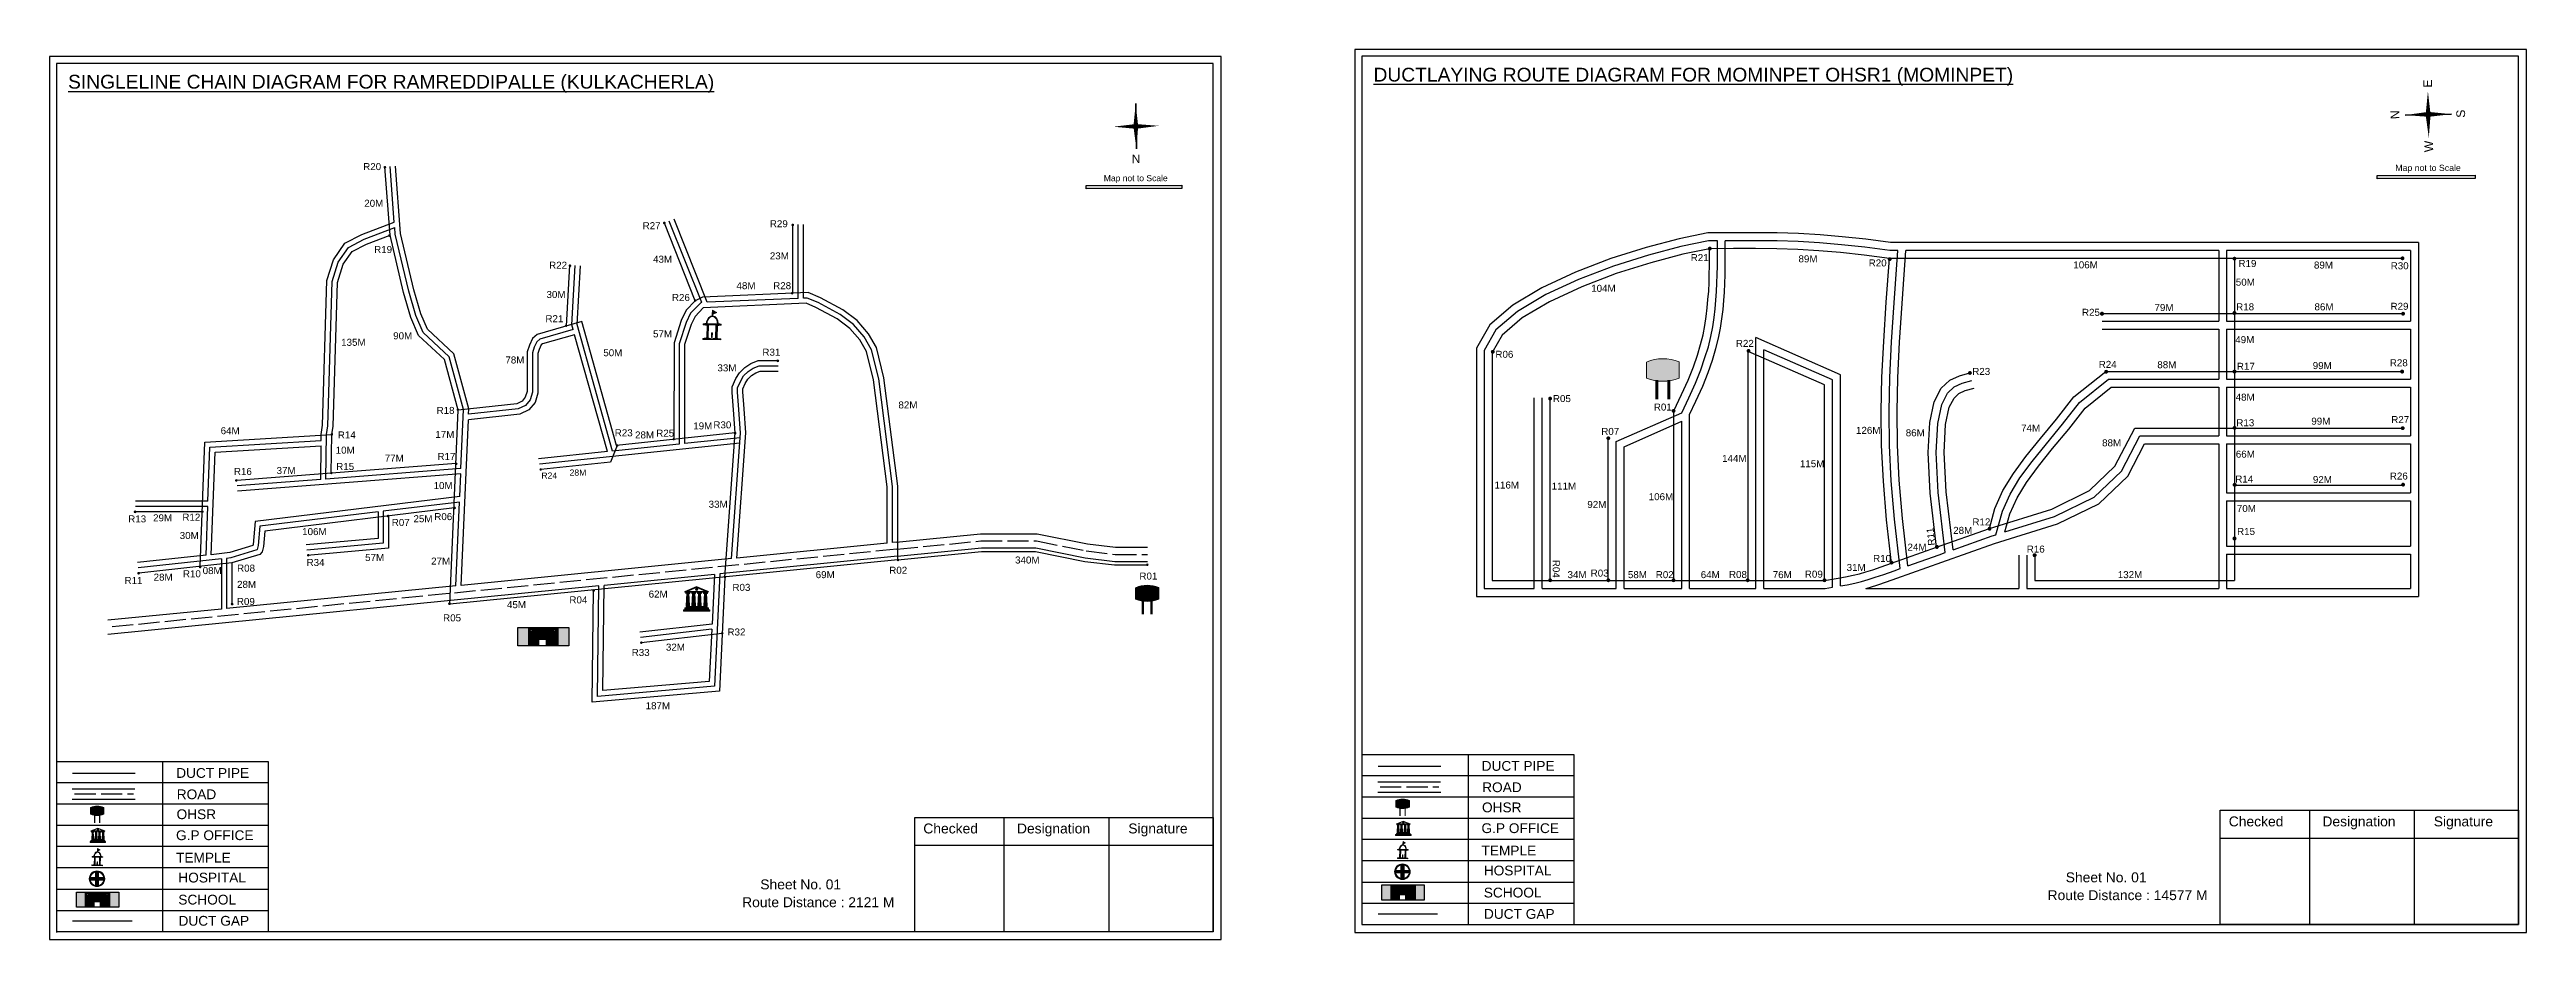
# Model space of a CAD drawing. Header units: inches. Extents: x 1446 to 12099, y 451 to 5049.
# Drawn here: x 10695 to 12099, y 451 to 955 of the extents above; entities that cross this region are included whole.
import ezdxf

# ---------------------------------------------------------------- set-up
doc = ezdxf.new("R2010")
doc.units = ezdxf.units.IN
doc.header["$MEASUREMENT"] = 0
doc.linetypes.add('ACAD_ISO02W100', pattern=[15, 12, -3])
doc.layers.add('LANDMARK', color=7, linetype='Continuous')
doc.layers.add('OHT', color=7, linetype='Continuous')
doc.styles.get("Standard").update_dxf_attribs({"font": 'arial.ttf'})

msp = doc.modelspace()

# ---------------------------------------------------------------- texts
at = {"color": 242, "true_color": 0xcd2027}
for s, p in [('%%USINGLELINE CHAIN DIAGRAM FOR RAMREDDIPALLE (KULKACHERLA)', (10705.5, 933.3)), ('%%UDUCTLAYING ROUTE DIAGRAM FOR MOMINPET OHSR1 (MOMINPET)', (11445.5, 937.3))]:
    msp.add_text(s, height=7.8, dxfattribs=at).set_placement(p)
for s, height, rotation, p in [('E', 4.95, 91.0063, (12045.6, 933.9)), ('N', 4.95, 91.0063, (12027, 916)), ('S', 4.95, 91.0063, (12064.3, 916.8)), ('W', 4.95, 91.0063, (12046.2, 897.3)), ('N', 4.83, 181.0063, (11313.3, 895.9)), ('R11', 3.97, 96.242, (11763.9, 674.5)), ('R04', 3.97, 270, (11547.1, 666.2))]:
    msp.add_text(s, height=height, rotation=rotation).set_placement(p)
for s, height, p in [('R20', 3.97, (10872.8, 887.1)), ('Map not to Scale', 3.542, (12024.7, 886.6)), ('Map not to Scale', 3.456, (11292.6, 880.8)), ('20M', 3.97, (10873.4, 866.3)), ('R27', 3.97, (11031.2, 853.6)), ('R29', 3.97, (11103.3, 854.7)), ('R19', 3.97, (10879, 840.1)), ('R22', 3.97, (10978.2, 831.2)), ('43M', 3.97, (11037.1, 834.6)), ('23M', 3.97, (11103.3, 836.5)), ('R21', 3.97, (11625.3, 835.5)), ('89M', 3.97, (11686.4, 834.8)), ('R20', 3.97, (11726.2, 832.5)), ('106M', 3.97, (11842.2, 831.4)), ('R19', 3.97, (11935.8, 832.2)), ('89M', 3.97, (11978.6, 831.3)), ('R30', 3.97, (12022.1, 830.9)), ('30M', 3.97, (10976.7, 814.6)), ('R26', 3.97, (11047.8, 812.9)), ('48M', 3.97, (11084.4, 819.6)), ('R28', 3.97, (11105.2, 819.6)), ('104M', 3.97, (11568.9, 818.1)), ('50M', 3.97, (11934.3, 821.6)), ('R21', 3.97, (10976.1, 800.9)), ('R25', 3.97, (11847.1, 804.5)), ('79M', 3.97, (11888.2, 807.2)), ('R18', 3.97, (11934.5, 807.6)), ('86M', 3.97, (11978.9, 807.6)), ('R29', 3.97, (12022, 807.9)), ('135M', 3.97, (10860.3, 787.5)), ('90M', 3.97, (10889.8, 791.2)), ('57M', 3.97, (11037.1, 792.3)), ('R22', 3.97, (11650.9, 786.9)), ('49M', 3.97, (11934, 789)), ('78M', 3.97, (10953.4, 777.5)), ('50M', 3.97, (11008.9, 781.6)), ('33M', 3.97, (11073.6, 773)), ('R31', 3.97, (11099.1, 781.9)), ('R06', 3.97, (11514.6, 780.7)), ('R23', 3.97, (11784.9, 771)), ('R24', 3.97, (11856.6, 775)), ('88M', 3.97, (11889.8, 774.8)), ('R17', 3.97, (11934.9, 773.9)), ('99M', 3.97, (11977.9, 774.3)), ('R28', 3.97, (12021.6, 775.9)), ('R05', 3.97, (11547.2, 755.6)), ('48M', 3.97, (11934.2, 756.4)), ('R18', 3.97, (10914.4, 748.9)), ('R30', 3.97, (11071.3, 740.7)), ('82M', 3.97, (11176.2, 752)), ('R01', 3.97, (11604.4, 750.8)), ('R13', 3.97, (11934.6, 741.9)), ('99M', 3.97, (11977.1, 742.8)), ('R27', 3.97, (12022.4, 743.7)), ('64M', 3.97, (10792, 737.4)), ('10M', 3.97, (10857.2, 726.4)), ('R14', 3.97, (10858.4, 735)), ('17M', 3.97, (10913.7, 735.3)), ('R23', 3.97, (11015.4, 736.2)), ('28M', 3.97, (11026.9, 735)), ('R25', 3.97, (11038.9, 736)), ('19M', 3.97, (11059.9, 740.1)), ('R07', 3.97, (11574.6, 737)), ('126M', 3.97, (11719, 737.6)), ('86M', 3.97, (11747.2, 736.2)), ('74M', 3.97, (11812.6, 738.9)), ('88M', 3.97, (11858.5, 730.5)), ('R16', 3.97, (10799.5, 714.3)), ('37M', 3.97, (10823.7, 714.8)), ('R15', 3.97, (10857.5, 717.1)), ('77M', 3.97, (10885, 721.8)), ('R17', 3.97, (10914.9, 722.8)), ('28M', 3.48, (10989.8, 713.9)), ('144M', 3.97, (11643.1, 721.7)), ('115M', 3.97, (11687.2, 718.7)), ('66M', 3.97, (11934.3, 724.1)), ('10M', 3.97, (10912.7, 706.3)), ('R24', 3.48, (10973.8, 712.2)), ('116M', 3.97, (11514.1, 706.6)), ('111M', 3.97, (11546.5, 706)), ('106M', 3.97, (11601.5, 700)), ('R14', 3.97, (11934, 710)), ('92M', 3.97, (11978, 709.7)), ('R26', 3.97, (12021.6, 711.7)), ('R13', 3.97, (10739.6, 687.4)), ('29M', 3.97, (10753.7, 688)), ('R12', 3.97, (10770.3, 688.4)), ('R07', 3.97, (10889, 685.4)), ('25M', 3.97, (10901.3, 687.5)), ('R06', 3.97, (10913.1, 688.7)), ('33M', 3.97, (11068.6, 695.7)), ('92M', 3.97, (11566.7, 695.6)), ('R12', 3.97, (11785, 685.7)), ('70M', 3.97, (11934.9, 693.3)), ('30M', 3.97, (10768.8, 678)), ('106M', 3.97, (10838.2, 680.2)), ('24M', 3.97, (11748.2, 671.4)), ('28M', 3.97, (11774.1, 680.9)), ('R16', 3.97, (11815.8, 670.3)), ('R15', 3.97, (11935, 680.3)), ('R10', 3.97, (10770.6, 656.3)), ('08M', 3.97, (10781.8, 658.1)), ('R08', 3.97, (10801.3, 659.5)), ('R34', 3.97, (10840.7, 662.7)), ('57M', 3.97, (10873.9, 665.5)), ('27M', 3.97, (10911.3, 663.5)), ('R02', 3.97, (11171, 658.3)), ('340M', 3.97, (11242.3, 664.1)), ('R03', 3.97, (11568.6, 656.7)), ('R08', 3.97, (11647, 655.9)), ('R09', 3.97, (11690, 656.1)), ('31M', 3.97, (11713.7, 659.9)), ('R10', 3.97, (11728.7, 665)), ('R11', 3.97, (10737.5, 652.5)), ('28M', 3.97, (10754, 654.4)), ('28M', 3.97, (10801.3, 650.3)), ('62M', 3.97, (11034.6, 644.8)), ('R03', 3.97, (11082.1, 648.6)), ('69M', 3.97, (11129.3, 655.8)), ('R01', 3.97, (11312.8, 655)), ('34M', 3.97, (11555.5, 655.8)), ('58M', 3.97, (11589.7, 655.8)), ('R02', 3.97, (11605.5, 655.8)), ('64M', 3.97, (11631, 655.8)), ('76M', 3.97, (11671.8, 655.8)), ('132M', 3.97, (11867.4, 655.8)), ('R09', 3.97, (10801.2, 640.6)), ('R05', 3.97, (10918.1, 631.3)), ('45M', 3.97, (10954.3, 638.8)), ('R04', 3.97, (10989.7, 641.5)), ('32M', 3.97, (11044.4, 614.7)), ('R32', 3.97, (11079.3, 623.3)), ('R33', 3.97, (11025, 611.7)), ('187M', 3.97, (11032.9, 581.5)), ('DUCT PIPE', 5.55, (10766.8, 542.6)), ('DUCT PIPE', 5.55, (11506.8, 546.6)), ('ROAD ', 5.55, (10767.1, 530.5)), ('ROAD ', 5.55, (11507.1, 534.5)), ('OHSR', 5.55, (10767, 519.2)), ('OHSR', 5.55, (11507, 523.1)), ('Checked', 5.62, (11930.3, 515.1)), ('Designation', 5.616, (11983.4, 515.1)), ('Signature', 5.62, (12046.5, 515.1)), ('G.P OFFICE', 5.55, (10766.7, 507.3)), ('Checked', 5.62, (11190.3, 511.1)), ('Designation', 5.616, (11243.4, 511.1)), ('Signature', 5.62, (11306.5, 511.1)), ('G.P OFFICE', 5.55, (11506.7, 511.3)), ('TEMPLE', 5.55, (10766.7, 494.6)), ('TEMPLE', 5.55, (11506.7, 498.6)), ('HOSPITAL', 5.55, (11508, 487.3)), ('HOSPITAL', 5.55, (10768, 483.3)), ('Sheet No. 01', 5.616, (11097.9, 479.4)), ('SCHOOL', 5.55, (11508, 474.8)), ('Route Distance : 14577 M', 5.616, (11827.6, 473.3)), ('Sheet No. 01', 5.616, (11837.9, 483.4)), ('SCHOOL', 5.55, (10768, 470.8)), ('DUCT GAP', 5.55, (10768.1, 458.8)), ('Route Distance : 2121 M', 5.616, (11087.6, 469.3)), ('DUCT GAP', 5.55, (11508.1, 462.7))]:
    msp.add_text(s, height=height).set_placement(p)

# ---------------------------------------------------------------- blocks, each defined once
blk = doc.blocks.new('OHT')
at = {"linetype": 'Continuous', "lineweight": 0, "true_color": 0x0ffffc}
blk.add_hatch(color=4, dxfattribs=at).paths.add_polyline_path([(0.012, 1), (0, 1, 0.101323), (-0.4, 0.916), (-0.4, 0.525, 0.194075), (0.399, 0.521), (0.399, 0.921, 0.097877)])
at = {"color": 4, "linetype": 'Continuous', "lineweight": 0, "true_color": 0x0ffffc, "flags": 128}
for points in [[(-0.4, 0.525), (-0.4, 0.916)], [(0.399, 0.521), (0.399, 0.921)]]:
    blk.add_lwpolyline(points, dxfattribs=at)
at = {"color": 4, "linetype": 'Continuous', "lineweight": 0, "true_color": 0x0ffffc, "const_width": 0.075, "flags": 128}
for points in [[(-0.15, 0), (-0.15, 0.475)], [(0.15, 0), (0.15, 0.473)]]:
    blk.add_lwpolyline(points, dxfattribs=at)
at = {"color": 4, "linetype": 'Continuous', "lineweight": 0, "true_color": 0x0ffffc}
for centre, radius, start, end in [((0.006, -0.019), 1.019, 67.31091, 113.47108), ((0.004, 1.513), 1.068, 247.76824, 291.70073)]:
    blk.add_arc(centre, radius, start, end, dxfattribs=at)
blk = doc.blocks.new('Government_Office')
at = {"linetype": 'Continuous', "lineweight": 0, "true_color": 0xff0000}
for points in [[(-0.5, 0.05), (0.5, 0.05), (0.5, 0), (-0.5, 0)], [(-0.45, 0.075), (-0.45, 0.12), (0.45, 0.12), (0.45, 0.075)], [(-0.4, 0.14), (-0.4, 0.18), (0.4, 0.18), (0.4, 0.14)]]:
    blk.add_hatch(color=1, dxfattribs=at).paths.add_polyline_path(points)
h = blk.add_hatch(color=1, dxfattribs=at)
h.paths.add_polyline_path([(0.44, 0.72), (0.45, 0.75), (0, 0.93), (-0.45, 0.75), (-0.44, 0.72)])
h.paths.add_polyline_path([(0.355, 0.75), (-0.355, 0.75), (0, 0.9)], flags=16)
h.paths.add_polyline_path([(0, 0.778, -1), (0, 0.872, -1)], flags=0)
h = blk.add_hatch(color=1, dxfattribs=at)
edge = h.paths.add_edge_path()
edge.add_line((-0.27, 0.195), (-0.295, 0.675))
edge.add_line((-0.295, 0.675), (-0.29, 0.675))
edge.add_arc((-0.278, 0.688), 0.0176, 225.30401, 441.56588)
edge.add_line((-0.275, 0.705), (-0.395, 0.705))
edge.add_arc((-0.392, 0.688), 0.0176, 98.43412, 314.69599)
edge.add_line((-0.38, 0.675), (-0.375, 0.675))
edge.add_line((-0.375, 0.675), (-0.4, 0.195))
edge.add_line((-0.4, 0.195), (-0.27, 0.195))
h = blk.add_hatch(color=1, dxfattribs=at)
edge = h.paths.add_edge_path()
edge.add_line((-0.047, 0.195), (-0.072, 0.675))
edge.add_line((-0.072, 0.675), (-0.067, 0.675))
edge.add_arc((-0.054, 0.688), 0.0176, 225.30401, 441.56588)
edge.add_line((-0.052, 0.705), (-0.172, 0.705))
edge.add_arc((-0.169, 0.688), 0.0176, 98.43412, 314.69599)
edge.add_line((-0.157, 0.675), (-0.152, 0.675))
edge.add_line((-0.152, 0.675), (-0.177, 0.195))
edge.add_line((-0.177, 0.195), (-0.047, 0.195))
h = blk.add_hatch(color=1, dxfattribs=at)
edge = h.paths.add_edge_path()
edge.add_arc((0, 0.825), 0.0467, 90, 270)
edge.add_arc((0, 0.825), 0.0467, 270, 450)
h = blk.add_hatch(color=1, dxfattribs=at)
edge = h.paths.add_edge_path()
edge.add_line((0.177, 0.195), (0.152, 0.675))
edge.add_line((0.152, 0.675), (0.157, 0.675))
edge.add_arc((0.169, 0.688), 0.0176, 225.30401, 441.56588)
edge.add_line((0.172, 0.705), (0.052, 0.705))
edge.add_arc((0.054, 0.688), 0.0176, 98.43412, 314.69599)
edge.add_line((0.067, 0.675), (0.072, 0.675))
edge.add_line((0.072, 0.675), (0.047, 0.195))
edge.add_line((0.047, 0.195), (0.177, 0.195))
h = blk.add_hatch(color=1, dxfattribs=at)
edge = h.paths.add_edge_path()
edge.add_line((0.4, 0.195), (0.375, 0.675))
edge.add_line((0.375, 0.675), (0.38, 0.675))
edge.add_arc((0.392, 0.688), 0.0176, 225.30401, 441.56588)
edge.add_line((0.395, 0.705), (0.275, 0.705))
edge.add_arc((0.278, 0.688), 0.0176, 98.43412, 314.69599)
edge.add_line((0.29, 0.675), (0.295, 0.675))
edge.add_line((0.295, 0.675), (0.27, 0.195))
edge.add_line((0.27, 0.195), (0.4, 0.195))
at = {"color": 1, "linetype": 'Continuous', "lineweight": 0, "true_color": 0xff0000, "flags": 128}
for points in [[(-0.5, 0.05), (0.5, 0.05), (0.5, 0), (-0.5, 0)], [(-0.45, 0.75), (-0.44, 0.72), (0.44, 0.72), (0.45, 0.75), (0, 0.93)], [(-0.45, 0.075), (-0.45, 0.12), (0.45, 0.12), (0.45, 0.075)], [(-0.4, 0.14), (-0.4, 0.18), (0.4, 0.18), (0.4, 0.14)], [(-0.355, 0.75), (0.355, 0.75), (0, 0.9)]]:
    blk.add_lwpolyline(points, close=True, dxfattribs=at)
for points in [[(-0.27, 0.195), (-0.295, 0.675), (-0.29, 0.675, 1.379694), (-0.275, 0.705), (-0.395, 0.705, 1.379694), (-0.38, 0.675), (-0.375, 0.675), (-0.4, 0.195)], [(-0.047, 0.195), (-0.072, 0.675), (-0.067, 0.675, 1.379694), (-0.052, 0.705), (-0.172, 0.705, 1.379694), (-0.157, 0.675), (-0.152, 0.675), (-0.177, 0.195)], [(0, 0.872, 1), (0, 0.778, 1)], [(0.177, 0.195), (0.152, 0.675), (0.157, 0.675, 1.379694), (0.172, 0.705), (0.052, 0.705, 1.379694), (0.067, 0.675), (0.072, 0.675), (0.047, 0.195)], [(0.4, 0.195), (0.375, 0.675), (0.38, 0.675, 1.379694), (0.395, 0.705), (0.275, 0.705, 1.379694), (0.29, 0.675), (0.295, 0.675), (0.27, 0.195)]]:
    blk.add_lwpolyline(points, format="xyb", close=True, dxfattribs=at)
blk = doc.blocks.new('Temple')
at = {"linetype": 'Continuous', "lineweight": 0, "true_color": 0xff0000}
h = blk.add_hatch(color=1, dxfattribs=at)
edge = h.paths.add_edge_path()
edge.add_line((0.012, 0.857), (0, 0.85))
edge.add_line((0, 0.85), (-0.003, 0.925))
edge.add_line((-0.003, 0.925), (-0.012, 0.925))
edge.add_line((-0.012, 0.925), (-0.012, 0.806))
edge.add_spline(control_points=[(-0.012, 0.806), (-0.004, 0.807), (0.004, 0.807), (0.012, 0.806)], knot_values=[6.223801, 6.223801, 6.223801, 6.223801, 6.343965, 6.343965, 6.343965, 6.343965], degree=3, periodic=0)
edge.add_line((0.012, 0.806), (0.012, 0.857))
at = {"linetype": 'Continuous', "lineweight": 0, "true_color": 0xe66000}
blk.add_hatch(color=32, dxfattribs=at).paths.add_polyline_path([(-0.006, 1), (0.147, 0.931), (0, 0.85)])
at = {"linetype": 'Continuous', "lineweight": 0, "true_color": 0xff0000}
h = blk.add_hatch(color=1, dxfattribs=at)
edge = h.paths.add_edge_path()
edge.add_line((0.175, 0.49), (0.225, 0.49))
edge.add_line((0.225, 0.49), (0.225, 0.497))
edge.add_line((0.225, 0.497), (0.307, 0.497))
edge.add_line((0.307, 0.497), (0.307, 0.533))
edge.add_line((0.307, 0.533), (0.257, 0.533))
edge.add_line((0.257, 0.533), (0.257, 0.54))
edge.add_line((0.257, 0.54), (0.2, 0.54))
edge.add_spline(control_points=[(0.2, 0.54), (0.2, 0.589), (0.19, 0.638), (0.142, 0.743), (0.092, 0.79), (0.027, 0.805), (0.02, 0.806), (0.012, 0.806)], knot_values=[4.712389, 4.712389, 4.712389, 4.712389, 5.278166, 5.278166, 6.117402, 6.117402, 6.223801, 6.223801, 6.223801, 6.223801], degree=3, periodic=0)
edge.add_line((0.012, 0.806), (0.012, 0.79))
edge.add_line((0.012, 0.79), (-0.012, 0.79))
edge.add_line((-0.012, 0.79), (-0.012, 0.806))
edge.add_spline(control_points=[(-0.012, 0.806), (-0.055, 0.802), (-0.096, 0.781), (-0.171, 0.699), (-0.197, 0.628), (-0.2, 0.55), (-0.2, 0.545), (-0.2, 0.54)], knot_values=[6.343965, 6.343965, 6.343965, 6.343965, 6.956638, 6.956638, 7.795874, 7.795874, 7.853982, 7.853982, 7.853982, 7.853982], degree=3, periodic=0)
edge.add_line((-0.2, 0.54), (-0.257, 0.54))
edge.add_line((-0.257, 0.54), (-0.257, 0.533))
edge.add_line((-0.257, 0.533), (-0.307, 0.533))
edge.add_line((-0.307, 0.533), (-0.307, 0.497))
edge.add_line((-0.307, 0.497), (-0.225, 0.497))
edge.add_line((-0.225, 0.497), (-0.225, 0.49))
edge.add_line((-0.225, 0.49), (-0.175, 0.49))
edge.add_line((-0.175, 0.49), (-0.175, 0.07))
edge.add_arc((-0.205, 0.07), 0.03, -90, 0, ccw=False)
edge.add_line((-0.205, 0.04), (-0.257, 0.04))
edge.add_line((-0.257, 0.04), (-0.257, 0.033))
edge.add_line((-0.257, 0.033), (-0.307, 0.033))
edge.add_line((-0.307, 0.033), (-0.307, 0))
edge.add_line((-0.307, 0), (0.307, 0))
edge.add_line((0.307, 0), (0.307, 0.033))
edge.add_line((0.307, 0.033), (0.257, 0.033))
edge.add_line((0.257, 0.033), (0.257, 0.04))
edge.add_line((0.257, 0.04), (0.205, 0.04))
edge.add_arc((0.205, 0.07), 0.03, 180, 270, ccw=False)
edge.add_line((0.175, 0.07), (0.175, 0.49))
h.paths.add_polyline_path([(0.125, 0.07, -0.414214), (0.095, 0.04), (0.05, 0.04), (0.05, 0.033), (-0.05, 0.033), (-0.05, 0.04), (-0.095, 0.04, -0.414214), (-0.125, 0.07), (-0.125, 0.497), (0.125, 0.497)], flags=16)
edge = h.paths.add_edge_path(flags=16)
edge.add_ellipse((0, 0.54), major_axis=(0, 0.242), ratio=0.722808, start_angle=270, end_angle=450, ccw=False)
edge.add_line((0.175, 0.54), (-0.175, 0.54))
h.paths.add_polyline_path([(0.012, 0.23), (0.012, 0.07), (-0.012, 0.07), (-0.012, 0.23)], flags=0)
h = blk.add_hatch(color=1, dxfattribs=at)
edge = h.paths.add_edge_path()
edge.add_line((0.012, 0.79), (0.012, 0.806))
edge.add_spline(control_points=[(0.012, 0.806), (0.004, 0.807), (-0.004, 0.807), (-0.012, 0.806)], knot_values=[6.223801, 6.223801, 6.223801, 6.223801, 6.343965, 6.343965, 6.343965, 6.343965], degree=3, periodic=0)
edge.add_line((-0.012, 0.806), (-0.012, 0.79))
edge.add_line((-0.012, 0.79), (0.012, 0.79))
at = {"color": 1, "linetype": 'Continuous', "lineweight": 0, "true_color": 0xff0000, "flags": 128}
for points in [[(0.012, 0.925), (-0.012, 0.925), (-0.012, 0.79), (0.012, 0.79)], [(0.012, 0.23), (-0.012, 0.23), (-0.012, 0.07), (0.012, 0.07)]]:
    blk.add_lwpolyline(points, close=True, dxfattribs=at)
at = {"color": 32, "linetype": 'Continuous', "lineweight": 0, "true_color": 0xe66000, "flags": 128}
blk.add_lwpolyline([(-0.006, 1), (0.147, 0.931), (0, 0.85), (-0.006, 1)], dxfattribs=at)
at = {"color": 1, "linetype": 'Continuous', "lineweight": 0, "true_color": 0xff0000, "flags": 128}
blk.add_lwpolyline([(0.2, 0.54), (0.257, 0.54), (0.257, 0.533), (0.307, 0.533), (0.307, 0.497), (0.225, 0.497), (0.225, 0.49), (0.175, 0.49), (0.175, 0.07, 0.414214), (0.205, 0.04), (0.257, 0.04), (0.257, 0.033), (0.307, 0.033), (0.307, 0), (-0.307, 0), (-0.307, 0.033), (-0.257, 0.033), (-0.257, 0.04), (-0.205, 0.04, 0.414214), (-0.175, 0.07), (-0.175, 0.49), (-0.225, 0.49), (-0.225, 0.497), (-0.307, 0.497), (-0.307, 0.533), (-0.257, 0.533), (-0.257, 0.54), (-0.2, 0.54)], format="xyb", dxfattribs=at)
blk.add_lwpolyline([(-0.175, 0.54), (0.175, 0.54)], dxfattribs=at)
blk.add_lwpolyline([(0.125, 0.497), (0.125, 0.07, -0.414214), (0.095, 0.04), (0.05, 0.04), (0.05, 0.033), (-0.05, 0.033), (-0.05, 0.04), (-0.095, 0.04, -0.414214), (-0.125, 0.07), (-0.125, 0.497)], format="xyb", close=True, dxfattribs=at)
at = {"color": 1, "linetype": 'Continuous', "lineweight": 0, "true_color": 0xff0000}
blk.add_ellipse((0, 0.54), major_axis=(0, 0.242), ratio=0.722808, start_param=4.712389, end_param=7.853982, dxfattribs=at)
blk.add_open_spline([(0.2, 0.54), (0.2, 0.589), (0.19, 0.638), (0.142, 0.743), (0.092, 0.79), (-0.023, 0.816), (-0.085, 0.794), (-0.171, 0.699), (-0.197, 0.628), (-0.2, 0.55), (-0.2, 0.545), (-0.2, 0.54)], degree=3, knots=[4.712389, 4.712389, 4.712389, 4.712389, 5.278166, 5.278166, 6.117402, 6.117402, 6.956638, 6.956638, 7.795874, 7.795874, 7.853982, 7.853982, 7.853982, 7.853982], dxfattribs=at)
blk = doc.blocks.new('*U18')
at = {"color": 0, "linetype": 'ACAD_ISO02W100', "transparency": 16777216}
blk.add_line((-16.5, 0), (16.8, 0), dxfattribs=at)
blk = doc.blocks.new('Hospital')
at = {"linetype": 'Continuous', "lineweight": 0, "true_color": 0x000000}
h = blk.add_hatch(color=18, dxfattribs=at)
h.paths.add_polyline_path([(-0.5, 0, 1), (0.5, 0, 1)])
h.paths.add_polyline_path([(0.45, 0, -1), (-0.45, 0, -1)], flags=16)
at = {"linetype": 'Continuous', "true_color": 0xff0000}
blk.add_hatch(color=1, dxfattribs=at).paths.add_polyline_path([(-0.39, 0.08), (-0.08, 0.08), (-0.08, 0.39), (0.08, 0.39), (0.08, 0.08), (0.39, 0.08), (0.39, -0.08), (0.08, -0.08), (0.08, -0.39), (-0.08, -0.39), (-0.08, -0.08), (-0.39, -0.08)])
at = {"color": 1, "linetype": 'Continuous', "true_color": 0xff0000, "flags": 128}
blk.add_lwpolyline([(-0.39, 0.08), (-0.08, 0.08), (-0.08, 0.39), (0.08, 0.39), (0.08, 0.08), (0.39, 0.08), (0.39, -0.08), (0.08, -0.08), (0.08, -0.39), (-0.08, -0.39), (-0.08, -0.08), (-0.39, -0.08)], close=True, dxfattribs=at)
at = {"color": 18, "linetype": 'Continuous', "lineweight": 0, "true_color": 0x000000}
for radius in [0.5, 0.446]:
    blk.add_circle((0, 0), radius, dxfattribs=at)
blk = doc.blocks.new('*U19')
at = {"color": 0, "linetype": 'ACAD_ISO02W100', "transparency": 16777216}
blk.add_line((-16.5, 0), (16.8, 0), dxfattribs=at)

# ---------------------------------------------------------------- hatches: boundary and pattern name
at = {"ltscale": 0.5}
h = msp.add_hatch(color=5, dxfattribs=at)
h.dxf.hatch_style = 1
h.paths.add_polyline_path([(10885.9, 888.7, 1), (10884.3, 888.7, 1)])
at = {"true_color": 0x0093dd}
h = msp.add_hatch(color=142, dxfattribs=at)
h.dxf.hatch_style = 1
h.paths.add_polyline_path([(11282.6, 878.3), (11282.6, 876.5), (11336.8, 876.7), (11336.8, 878.5)])
h = msp.add_hatch(color=142, dxfattribs=at)
h.dxf.hatch_style = 1
h.paths.add_polyline_path([(12014.5, 884.1), (12014.5, 882.2), (12070, 882.4), (12070, 884.2)])
at = {"ltscale": 0.5}
h = msp.add_hatch(color=5, dxfattribs=at)
h.dxf.hatch_style = 1
h.paths.add_polyline_path([(11044.3, 857.1, 1), (11042.7, 857.1, 1)])
h = msp.add_hatch(color=5, dxfattribs=at)
h.dxf.hatch_style = 1
h.paths.add_polyline_path([(11117.1, 856, 1), (11115.5, 856, 1)])
h = msp.add_hatch(color=5, dxfattribs=at)
h.dxf.hatch_style = 1
h.paths.add_polyline_path([(10888.5, 850, 1), (10886.9, 850, 1)])
h = msp.add_hatch(color=5, dxfattribs=at)
h.dxf.hatch_style = 1
h.paths.add_polyline_path([(11637.2, 842.6, 1), (11635, 842.6, 1)])
h = msp.add_hatch(color=5, dxfattribs=at)
h.dxf.hatch_style = 1
h.paths.add_polyline_path([(10990.8, 832.9, 1), (10989.2, 832.9, 1)])
h = msp.add_hatch(color=5, dxfattribs=at)
h.dxf.hatch_style = 1
h.paths.add_polyline_path([(11739.2, 836.6, 1), (11737, 836.6, 1)])
h = msp.add_hatch(color=5, dxfattribs=at)
h.dxf.hatch_style = 1
h.paths.add_polyline_path([(11934.6, 836.9, 1), (11932.4, 836.9, 1)])
h = msp.add_hatch(color=5, dxfattribs=at)
h.dxf.hatch_style = 1
h.paths.add_polyline_path([(12029.9, 837.1, 1), (12027.7, 837.1, 1)])
h = msp.add_hatch(color=5, dxfattribs=at)
h.dxf.hatch_style = 1
h.paths.add_polyline_path([(11116.7, 817.3, 1), (11115.2, 817.3, 1)])
h = msp.add_hatch(color=5, dxfattribs=at)
h.dxf.hatch_style = 1
h.paths.add_polyline_path([(11061.8, 813.2, 1), (11060.3, 813.2, 1)])
h = msp.add_hatch(color=5, dxfattribs=at)
h.dxf.hatch_style = 1
h.paths.add_polyline_path([(11859.6, 805.7, 1), (11857.3, 805.7, 1)])
h = msp.add_hatch(color=5, dxfattribs=at)
h.dxf.hatch_style = 1
h.paths.add_polyline_path([(11934.7, 806.1, 1), (11932.4, 806.1, 1)])
h = msp.add_hatch(color=5, dxfattribs=at)
h.dxf.hatch_style = 1
h.paths.add_polyline_path([(12030.2, 805.7, 1), (12028, 805.7, 1)])
h = msp.add_hatch(color=5, dxfattribs=at)
h.dxf.hatch_style = 1
h.paths.add_polyline_path([(10988.6, 798.9, 1), (10987.1, 798.9, 1)])
h = msp.add_hatch(color=5, dxfattribs=at)
h.dxf.hatch_style = 1
h.paths.add_polyline_path([(11108.6, 779, 1), (11107, 779, 1)])
h = msp.add_hatch(color=5, dxfattribs=at)
h.dxf.hatch_style = 1
h.paths.add_polyline_path([(11514.2, 784.1, 1), (11512, 784.1, 1)])
h = msp.add_hatch(color=5, dxfattribs=at)
h.dxf.hatch_style = 1
h.paths.add_polyline_path([(11659.2, 784.6, 1), (11657, 784.6, 1)])
h = msp.add_hatch(color=5, dxfattribs=at)
h.dxf.hatch_style = 1
h.paths.add_polyline_path([(11784.7, 772.1, 1), (11782.5, 772.1, 1)])
h = msp.add_hatch(color=5, dxfattribs=at)
h.dxf.hatch_style = 1
h.paths.add_polyline_path([(11861.9, 772.8, 1), (11859.7, 772.8, 1)])
h = msp.add_hatch(color=5, dxfattribs=at)
h.dxf.hatch_style = 1
h.paths.add_polyline_path([(11934.7, 772.9, 1), (11932.4, 772.9, 1)])
h = msp.add_hatch(color=5, dxfattribs=at)
h.dxf.hatch_style = 1
h.paths.add_polyline_path([(12029.7, 772.9, 1), (12027.4, 772.9, 1)])
h = msp.add_hatch(color=5, dxfattribs=at)
h.dxf.hatch_style = 1
h.paths.add_polyline_path([(11546.7, 757.6, 1), (11544.5, 757.6, 1)])
h = msp.add_hatch(color=5, dxfattribs=at)
h.dxf.hatch_style = 1
h.paths.add_polyline_path([(10927.2, 751.3, 1), (10925.7, 751.3, 1)])
h = msp.add_hatch(color=5, dxfattribs=at)
h.dxf.hatch_style = 1
h.paths.add_polyline_path([(11616.7, 750.6, 1), (11614.5, 750.6, 1)])
h = msp.add_hatch(color=5, dxfattribs=at)
h.dxf.hatch_style = 1
h.paths.add_polyline_path([(10855.8, 737.3, 1), (10854.3, 737.3, 1)])
h = msp.add_hatch(color=5, dxfattribs=at)
h.dxf.hatch_style = 1
h.paths.add_polyline_path([(11017.5, 731, 1), (11016, 731, 1)])
h = msp.add_hatch(color=5, dxfattribs=at)
h.dxf.hatch_style = 1
h.paths.add_polyline_path([(11049.6, 734.6, 1), (11048.1, 734.6, 1)])
h = msp.add_hatch(color=5, dxfattribs=at)
h.dxf.hatch_style = 1
h.paths.add_polyline_path([(11084.4, 738, 1), (11082.8, 738, 1)])
h = msp.add_hatch(color=5, dxfattribs=at)
h.dxf.hatch_style = 1
h.paths.add_polyline_path([(11579.7, 735.1, 1), (11577.5, 735.1, 1)])
h = msp.add_hatch(color=5, dxfattribs=at)
h.dxf.hatch_style = 1
h.paths.add_polyline_path([(11934.7, 741, 1), (11932.5, 741, 1)])
h = msp.add_hatch(color=5, dxfattribs=at)
h.dxf.hatch_style = 1
h.paths.add_polyline_path([(12030, 740.8, 1), (12027.8, 740.8, 1)])
h = msp.add_hatch(color=5, dxfattribs=at)
h.dxf.hatch_style = 1
h.paths.add_polyline_path([(10855.5, 715.4, 1), (10854, 715.4, 1)])
h = msp.add_hatch(color=5, dxfattribs=at)
h.dxf.hatch_style = 1
h.paths.add_polyline_path([(10926.3, 720.6, 1), (10924.8, 720.6, 1)])
h = msp.add_hatch(color=5, dxfattribs=at)
h.dxf.hatch_style = 1
h.paths.add_polyline_path([(10974.1, 717.4, 1), (10972.7, 717.4, 1)])
h = msp.add_hatch(color=5, dxfattribs=at)
h.dxf.hatch_style = 1
h.paths.add_polyline_path([(10801.6, 711.2, 1), (10800.1, 711.2, 1)])
h = msp.add_hatch(color=5, dxfattribs=at)
h.dxf.hatch_style = 1
h.paths.add_polyline_path([(11934.8, 708.7, 1), (11932.5, 708.7, 1)])
h = msp.add_hatch(color=5, dxfattribs=at)
h.dxf.hatch_style = 1
h.paths.add_polyline_path([(12030.2, 708.8, 1), (12028, 708.8, 1)])
h = msp.add_hatch(color=5, dxfattribs=at)
h.dxf.hatch_style = 1
h.paths.add_polyline_path([(10744.3, 693.4, 1), (10742.7, 693.4, 1)])
h = msp.add_hatch(color=5, dxfattribs=at)
h.dxf.hatch_style = 1
h.paths.add_polyline_path([(10782.4, 693.5, 1), (10780.9, 693.5, 1)])
h = msp.add_hatch(color=5, dxfattribs=at)
h.dxf.hatch_style = 1
h.paths.add_polyline_path([(10887.7, 691, 1), (10886.1, 691, 1)])
h = msp.add_hatch(color=5, dxfattribs=at)
h.dxf.hatch_style = 1
h.paths.add_polyline_path([(10925.4, 695.6, 1), (10923.8, 695.6, 1)])
h = msp.add_hatch(color=5, dxfattribs=at)
h.dxf.hatch_style = 1
h.paths.add_polyline_path([(11766, 673.5, 1), (11763.7, 673.5, 1)])
h = msp.add_hatch(color=5, dxfattribs=at)
h.dxf.hatch_style = 1
h.paths.add_polyline_path([(11795.8, 683.8, 1), (11793.6, 683.8, 1)])
h = msp.add_hatch(color=5, dxfattribs=at)
h.dxf.hatch_style = 1
h.paths.add_polyline_path([(11934.7, 678.3, 1), (11932.4, 678.3, 1)])
h = msp.add_hatch(color=5, dxfattribs=at)
h.dxf.hatch_style = 1
h.paths.add_polyline_path([(10781.1, 662.1, 1), (10779.6, 662.1, 1)])
h = msp.add_hatch(color=5, dxfattribs=at)
h.dxf.hatch_style = 1
h.paths.add_polyline_path([(10842.4, 668.8, 1), (10840.9, 668.8, 1)])
h = msp.add_hatch(color=5, dxfattribs=at)
h.dxf.hatch_style = 1
h.paths.add_polyline_path([(11176.7, 666.1, 1), (11175.2, 666.1, 1)])
h = msp.add_hatch(color=5, dxfattribs=at)
h.dxf.hatch_style = 1
h.paths.add_polyline_path([(11318, 663.4, 1), (11316.5, 663.4, 1)])
h = msp.add_hatch(color=5, dxfattribs=at)
h.dxf.hatch_style = 1
h.paths.add_polyline_path([(11740.2, 664.6, 1), (11738, 664.6, 1)])
h = msp.add_hatch(color=5, dxfattribs=at)
h.dxf.hatch_style = 1
h.paths.add_polyline_path([(11821.4, 668.8, 1), (11819.1, 668.8, 1)])
h = msp.add_hatch(color=5, dxfattribs=at)
h.dxf.hatch_style = 1
h.paths.add_polyline_path([(10746.3, 658.6, 1), (10744.7, 658.6, 1)])
h = msp.add_hatch(color=5, dxfattribs=at)
h.dxf.hatch_style = 1
h.paths.add_polyline_path([(11004.2, 648.8, 1), (11002.6, 648.8, 1)])
h = msp.add_hatch(color=5, dxfattribs=at)
h.dxf.hatch_style = 1
h.paths.add_polyline_path([(11078.6, 656.4, 1), (11077.1, 656.4, 1)])
h = msp.add_hatch(color=5, dxfattribs=at)
h.dxf.hatch_style = 1
h.paths.add_polyline_path([(11546.7, 654.6, 1), (11544.5, 654.6, 1)])
h = msp.add_hatch(color=5, dxfattribs=at)
h.dxf.hatch_style = 1
h.paths.add_polyline_path([(11579.7, 654.6, 1), (11577.5, 654.6, 1)])
h = msp.add_hatch(color=5, dxfattribs=at)
h.dxf.hatch_style = 1
h.paths.add_polyline_path([(11616.7, 654.6, 1), (11614.5, 654.6, 1)])
h = msp.add_hatch(color=5, dxfattribs=at)
h.dxf.hatch_style = 1
h.paths.add_polyline_path([(11658.7, 654.6, 1), (11656.5, 654.6, 1)])
h = msp.add_hatch(color=5, dxfattribs=at)
h.dxf.hatch_style = 1
h.paths.add_polyline_path([(11702.2, 654.6, 1), (11700, 654.6, 1)])
h = msp.add_hatch(color=5, dxfattribs=at)
h.dxf.hatch_style = 1
h.paths.add_polyline_path([(10799.3, 641.1, 1), (10797.7, 641.1, 1)])
h = msp.add_hatch(color=5, dxfattribs=at)
h.dxf.hatch_style = 1
h.paths.add_polyline_path([(10922.5, 641.3, 1), (10920.9, 641.3, 1)])
at = {"true_color": 0xc8c92d}
h = msp.add_hatch(color=52, dxfattribs=at)
h.dxf.hatch_style = 1
h.paths.add_polyline_path([(10966.2, 627.8), (10960.5, 627.8), (10960.5, 617.5), (10966.2, 617.5)])
h.paths.add_polyline_path([(10989.3, 627.8), (10983.6, 627.8), (10983.6, 617.5), (10989.3, 617.5)])
at = {"true_color": 0x22346e}
h = msp.add_hatch(color=159, dxfattribs=at)
h.dxf.hatch_style = 1
h.paths.add_polyline_path([(10983.6, 627.8), (10966.2, 627.8), (10966.2, 617.5), (10972.7, 617.5), (10972.7, 620.9), (10976.3, 620.9), (10976.3, 617.5), (10983.6, 617.5)])
h.paths.add_polyline_path([(10968.7, 625.5), (10967.4, 625.5), (10967.4, 626.7), (10968.7, 626.7)], flags=16)
h.paths.add_polyline_path([(10980.6, 625.5), (10980.6, 626.7), (10981.9, 626.7), (10981.9, 625.5)], flags=16)
at = {"ltscale": 0.5}
h = msp.add_hatch(color=5, dxfattribs=at)
h.dxf.hatch_style = 1
h.paths.add_polyline_path([(11031.2, 619.2, 1), (11029.7, 619.2, 1)])
h = msp.add_hatch(color=5, dxfattribs=at)
h.dxf.hatch_style = 1
h.paths.add_polyline_path([(11077.1, 624.6, 1), (11075.6, 624.6, 1)])
at = {"true_color": 0xc8c92d}
h = msp.add_hatch(color=52, dxfattribs=at)
h.dxf.hatch_style = 1
h.paths.add_polyline_path([(10715, 477.9), (10710.3, 477.9), (10710.3, 469.3), (10715, 469.3)])
h.paths.add_polyline_path([(10734.3, 477.9), (10729.5, 477.9), (10729.5, 469.3), (10734.3, 469.3)])
at = {"true_color": 0x22346e}
h = msp.add_hatch(color=159, dxfattribs=at)
h.dxf.hatch_style = 1
h.paths.add_polyline_path([(10729.5, 477.9), (10715, 477.9), (10715, 469.3), (10720.5, 469.3), (10720.5, 472.2), (10723.4, 472.2), (10723.4, 469.3), (10729.5, 469.3)])
h.paths.add_polyline_path([(10717.1, 476), (10716, 476), (10716, 477), (10717.1, 477)], flags=16)
h.paths.add_polyline_path([(10727.1, 476), (10727.1, 477), (10728.1, 477), (10728.1, 476)], flags=16)
at = {"true_color": 0xc8c92d}
h = msp.add_hatch(color=52, dxfattribs=at)
h.dxf.hatch_style = 1
h.paths.add_polyline_path([(11455, 481.9), (11450.3, 481.9), (11450.3, 473.3), (11455, 473.3)])
h.paths.add_polyline_path([(11474.3, 481.9), (11469.5, 481.9), (11469.5, 473.3), (11474.3, 473.3)])
at = {"true_color": 0x22346e}
h = msp.add_hatch(color=159, dxfattribs=at)
h.dxf.hatch_style = 1
h.paths.add_polyline_path([(11469.5, 481.9), (11455, 481.9), (11455, 473.3), (11460.5, 473.3), (11460.5, 476.1), (11463.4, 476.1), (11463.4, 473.3), (11469.5, 473.3)])
h.paths.add_polyline_path([(11457.1, 480), (11456, 480), (11456, 481), (11457.1, 481)], flags=16)
h.paths.add_polyline_path([(11467.1, 480), (11467.1, 481), (11468.1, 481), (11468.1, 480)], flags=16)

# ---------------------------------------------------------------- linework, layer by layer
for p, q in [((11310.7, 924.8), (11311.1, 899.1)), ((11311.1, 899.1), (11310.7, 924.8)), ((11310.7, 924.8), (11311.1, 899.1)), ((11310.9, 912), (11310.7, 924.8)), ((12056.6, 918.8), (12030.3, 918.3)), ((12030.3, 918.3), (12056.6, 918.8)), ((12056.6, 918.8), (12030.3, 918.3)), ((12043.5, 918.6), (12056.6, 918.8)), ((11064.7, 812), (11046.3, 858.1)), ((11067.8, 812.2), (11049, 859.3)), ((11119.3, 814.4), (11119.3, 856.2)), ((11122.3, 814.6), (11122.3, 856.2)), ((12037.9, 846), (12037.9, 645.4)), ((10991.1, 799.3), (10993, 833)), ((10994.1, 799.6), (10996, 832.8)), ((11924.6, 841.5), (11924.6, 801.4)), ((11929.1, 841.5), (11929.1, 801.4)), ((12033.4, 841.5), (12033.4, 801.4)), ((11858.5, 801.4), (11924.6, 801.4)), ((11929.1, 801.4), (12033.4, 801.4)), ((10991.8, 796.7), (10991.1, 799.3)), ((11011.2, 727.5), (10992.6, 793.8)), ((11014.2, 727.8), (10994.1, 799.6)), ((11662.3, 649.9), (11662.3, 792.2)), ((11710.2, 771.1), (11662.3, 792.2)), ((11858.5, 796.9), (11924.6, 796.9)), ((11924.6, 796.9), (11924.6, 768.5)), ((11929.1, 796.9), (12033.4, 796.9)), ((11929.1, 796.9), (11929.1, 768.5)), ((12033.4, 796.9), (12033.4, 768.5)), ((11503.8, 786.1), (11503.8, 645.4)), ((11508.3, 784.9), (11508.3, 649.9)), ((11666.8, 649.9), (11666.8, 785.3)), ((11705.7, 768.2), (11666.8, 785.3)), ((11705.7, 650.6), (11705.7, 768.2)), ((11710.2, 651.4), (11710.2, 771.1)), ((11924.6, 764), (11924.6, 736.4)), ((11929.1, 764), (11929.1, 736.4)), ((12033.4, 764), (12033.4, 736.4)), ((10928.2, 718), (10929.6, 751.4)), ((10928.3, 651.7), (10932.4, 745.6)), ((10932.5, 748.7), (10932.7, 751.7)), ((11536.6, 649.9), (11536.6, 758.1)), ((11541.1, 649.9), (11541.1, 758.1)), ((11583.1, 733.3), (11620.2, 749.6)), ((11587.6, 730.3), (11620.2, 744.7)), ((10848.7, 711.8), (10848.9, 730.8)), ((10849, 733.8), (10849, 737.3)), ((10851.7, 712), (10852, 737.2)), ((11086.3, 732.4), (10972.8, 720.4)), ((11051.9, 731.8), (11014.2, 727.8)), ((11086.5, 735.4), (11054.9, 732.1)), ((11081.6, 666.9), (11086.7, 737.9)), ((11084.6, 667.2), (11089.7, 738.1)), ((11583.1, 649.9), (11583.1, 733.3)), ((11587.6, 649.9), (11587.6, 730.3)), ((11924.6, 731.9), (11924.6, 649.9)), ((11929.1, 731.9), (11929.1, 704.1)), ((12033.4, 731.9), (12033.4, 704.1)), ((10928.2, 718), (10851.7, 712)), ((11011.2, 727.5), (10972.2, 723.4)), ((10848.7, 711.8), (10801.3, 708.1)), ((10928.1, 715), (10801.6, 705.1)), ((10927.5, 702), (10928.1, 715)), ((11929.1, 704.1), (12033.4, 704.1)), ((12033.4, 708.6), (12033.4, 704.1)), ((10784.8, 699.4), (10743.8, 699.4)), ((10784.7, 696.4), (10743.8, 696.4)), ((10925.3, 651.5), (10927.4, 698.9)), ((11929.1, 699.6), (12033.4, 699.6)), ((11929.1, 699.6), (11929.1, 673.9)), ((12033.4, 699.6), (12033.4, 673.9)), ((11169.9, 675.7), (11084.6, 667.2)), ((11175, 676.2), (11172.9, 676)), ((10783.7, 668.8), (10744.9, 664.7)), ((10792.4, 666.7), (10745.3, 661.7)), ((10797.2, 670.3), (10786.7, 669.1)), ((10792.4, 666.7), (10792.4, 638.3)), ((10797.8, 667.3), (10795.4, 667)), ((10795.4, 667), (10795.4, 638.6)), ((11081.6, 666.9), (10928.3, 651.7)), ((11175.7, 668.2), (11074.9, 658.2)), ((11929.1, 673.9), (12033.4, 673.9)), ((11929.1, 669.4), (12033.4, 669.4)), ((11929.1, 669.4), (11929.1, 649.9)), ((12033.4, 669.4), (12033.4, 649.9)), ((11006.4, 651.4), (10728, 623.9)), ((10925.3, 651.5), (10795.4, 638.6)), ((11071.9, 657.9), (11009.4, 651.7)), ((11724.5, 649.9), (11811.3, 649.9)), ((10792.4, 638.3), (10728, 631.9)), ((11701.9, 645.4), (11811.3, 645.4)), ((11070.6, 629.8), (11029.7, 625.1)), ((11070.4, 626.8), (11030, 622.1)), ((10759.1, 551.7), (10759.1, 455.5)), ((11499.1, 555.7), (11499.1, 459.5)), ((10819.2, 539.7), (10698.9, 539.7)), ((10707.9, 536.4), (10743.4, 536.4)), ((11559.2, 543.7), (11438.9, 543.7)), ((11447.9, 540.4), (11483.4, 540.4)), ((11447.9, 534.5), (11483.6, 534.5)), ((10819.2, 527.7), (10698.9, 527.7)), ((10707.9, 530.6), (10743.6, 530.6)), ((11559.2, 531.7), (11438.9, 531.7)), ((11559.2, 519.6), (11438.9, 519.6)), ((10819.2, 515.6), (10698.9, 515.6)), ((11559.2, 507.6), (11438.9, 507.6)), ((10819.2, 503.6), (10698.9, 503.6)), ((10819.2, 491.6), (10698.9, 491.6)), ((11559.2, 495.6), (11438.9, 495.6)), ((10698.9, 479.6), (10819.2, 479.6)), ((11438.9, 483.5), (11559.2, 483.5)), ((10698.9, 467.5), (10819.2, 467.5)), ((11438.9, 471.5), (11559.2, 471.5)), ((10698.9, 456.4), (10698.9, 455.5)), ((10698.9, 455.5), (10698.9, 455)), ((11438.9, 461), (11438.9, 460)), ((11438.9, 460), (11438.9, 459.5))]:
    msp.add_line(p, q)
at = {"color": 1}
for p, q in [((12030.3, 918.3), (12043.4, 918.6)), ((11311.1, 899.1), (11310.9, 912))]:
    msp.add_line(p, q, dxfattribs=at)
at = {"color": 5}
for p, q in [((11061, 813), (11043.5, 857)), ((11116.3, 817.3), (11116.3, 856.2)), ((10988.1, 798.7), (10990, 833.2)), ((11933.6, 837), (11933.6, 654.4)), ((11065.1, 815.1), (11061, 813)), ((11016.4, 731), (10996.8, 801.2)), ((11858.5, 805.9), (12028.9, 805.9)), ((11512.8, 783.7), (11512.8, 654.4)), ((11657.8, 654.4), (11657.8, 784.3)), ((11701.2, 765.3), (11657.8, 784.3)), ((11701.2, 654.4), (11701.2, 765.3)), ((10921.9, 641.1), (10926.6, 751.1)), ((11545.6, 654.4), (11545.6, 758.1)), ((10854.7, 715.3), (10855, 737.2)), ((11016.8, 731), (11013, 721.6)), ((11083.7, 738.1), (11016.4, 731)), ((11077.8, 656.3), (11083.7, 738.1)), ((11578.6, 654.4), (11578.6, 735.3)), ((10925.5, 720.8), (10801.1, 711.1)), ((11013, 721.6), (10973.4, 717.4)), ((11933.6, 708.6), (12028.9, 708.6)), ((10781.6, 693.4), (10743.8, 693.4)), ((10798.4, 664.4), (10745.6, 658.7)), ((10798.4, 664.4), (10798.4, 641)), ((11175.9, 666.2), (10921.9, 641.1)), ((11076.3, 624.4), (11030.4, 619.1))]:
    msp.add_line(p, q, dxfattribs=at)
at = {"linetype": 'ACAD_ISO02W100'}
msp.add_line((11175.3, 672.2), (10728, 627.9), dxfattribs=at)
at = {"color": 242, "true_color": 0xcd2027}
for p, q in [((11236, 520.2), (11236, 455.4)), ((11295.4, 520.2), (11295.4, 455.4)), ((11976, 524.2), (11976, 459.4)), ((12035.4, 524.2), (12035.4, 459.4)), ((11925.5, 508.5), (12094.6, 508.5)), ((11185.5, 504.5), (11354.6, 504.5))]:
    msp.add_line(p, q, dxfattribs=at)
for points in [[(11435, 955.4), (11435, 455), (12099.1, 455), (12099.1, 955.4)], [(10695, 951.4), (10695, 451), (11359.1, 451), (11359.1, 951.4)], [(10698.9, 947.6), (10698.9, 455.5), (11354.6, 455.5), (11354.6, 947.6)], [(11438.9, 951.6), (11438.9, 459.5), (12094.6, 459.5), (12094.6, 951.6)], [(10989.3, 627.8), (10989.3, 617.5), (10960.5, 617.5), (10960.5, 627.8)], [(10968.7, 626.7), (10968.7, 625.5), (10967.4, 625.5), (10967.4, 626.7)], [(10980.6, 625.5), (10980.6, 626.7), (10981.9, 626.7), (10981.9, 625.5)], [(11438.9, 459.5), (11559.2, 459.5), (11559.2, 555.7), (11438.9, 555.7), (11438.9, 460.4)], [(10734.3, 477.9), (10734.3, 469.3), (10710.3, 469.3), (10710.3, 477.9)], [(11474.3, 481.9), (11474.3, 473.3), (11450.3, 473.3), (11450.3, 481.9)], [(11457.1, 481), (11457.1, 480), (11456, 480), (11456, 481)], [(11467.1, 480), (11467.1, 481), (11468.1, 481), (11468.1, 480)], [(10717.1, 477), (10717.1, 476), (10716, 476), (10716, 477)], [(10727.1, 476), (10727.1, 477), (10728.1, 477), (10728.1, 476)]]:
    msp.add_lwpolyline(points, close=True)
at = {"color": 5}
for points in [[(10926.6, 751.1), (10918.9, 779.7), (10904.2, 793.3), (10899.8, 803.6), (10895.7, 817.7), (10888, 850.3), (10885.1, 888.9)], [(10855, 737.2), (10855.8, 741.9), (10858.2, 823.4), (10861.5, 833.7), (10866.5, 840.9), (10874.6, 845.2), (10888, 850.3)], [(12028.9, 837), (11933.6, 837), (11737.9, 837), (11723.6, 838.9), (11710.3, 840.4), (11697.9, 841.4), (11686, 842.1), (11674.2, 842.5), (11662.1, 842.6), (11649.5, 842.6), (11635.9, 842.5), (11620.8, 839.4), (11602.7, 834.6), (11583.1, 828.4), (11563.5, 820.9), (11545.2, 812.5), (11529.7, 803.3), (11518.4, 793.6), (11512.8, 783.7)], [(11615.7, 654.4), (11615.7, 750.7), (11620.1, 759.9), (11623.8, 768.1), (11626.8, 775.5), (11629.1, 782.2), (11630.9, 788.2), (11632.3, 793.8), (11633.3, 799.1), (11634.1, 804.1), (11634.7, 809), (11635.1, 813.8), (11635.5, 818.5), (11635.7, 823.3), (11635.8, 828), (11635.9, 832.8), (11635.9, 837.6), (11635.9, 842.5)], [(11739.2, 664.3), (11736.3, 688.8), (11734.5, 710.7), (11733.5, 730.9), (11733.3, 750.3), (11733.7, 769.7), (11734.7, 790), (11736.1, 812.2), (11737.9, 837)], [(11175.9, 666.2), (11175.9, 707.9), (11168, 769.4), (11163.7, 786.5), (11159.3, 794.3), (11152.8, 801.8), (11144.7, 807.8), (11132, 814.7), (11125, 817.7), (11065.1, 815.1)], [(10996.8, 801.2), (10971.4, 794), (10968.8, 791.7), (10967, 787.8), (10965.7, 784.1), (10965.7, 761.6), (10964.7, 758.3), (10962.9, 756.1), (10959.8, 754.6), (10926.6, 751.1)], [(11061, 813), (11055.9, 807.7), (11053.1, 801.8), (11049, 789.1), (11048.9, 734.5)], [(11083.7, 738.1), (11082.7, 751.2), (11082, 761.1), (11082, 764.3), (11084.1, 769), (11086.1, 772.2), (11089.2, 775.3), (11092.6, 777.5), (11096.7, 779.1), (11108.1, 779.1)], [(11794.6, 684), (11797.7, 695.3), (11802.3, 705.5), (11808.2, 715.2), (11815.3, 724.8), (11823.5, 734.9), (11832.6, 745.9), (11842.5, 758.5), (11860.6, 773), (12028.9, 773)], [(11764.7, 673.4), (11761.1, 703.9), (11760, 727.1), (11760.8, 744.1), (11763.4, 755.8), (11767.3, 763.4), (11772.2, 768), (11777.7, 770.5), (11783.5, 772.2)], [(10780.4, 662.4), (10783, 732.9), (10783, 732.9), (10855, 737.2)], [(11512.8, 654.4), (11545.6, 654.4), (11578.6, 654.4), (11615.7, 654.4), (11657.8, 654.4), (11701.2, 654.4), (11707.8, 655.6), (11713.1, 656.5), (11717.3, 657.4), (11721, 658.3), (11724.6, 659.3), (11728.5, 660.5), (11733.2, 662.2), (11739.2, 664.3), (11764.7, 673.4), (11794.6, 684), (11830, 694.9), (11851.4, 705.5), (11865.8, 719.2), (11877.1, 740.9), (12028.9, 740.9)], [(10924.6, 695.6), (10817.1, 682.5), (10816.3, 673.7), (10815.5, 670.7), (10814.2, 669.3), (10798.4, 664.4)], [(10887.2, 691), (10887.2, 672.8), (10841, 668.7)], [(11175.9, 666.2), (11223.3, 670.9), (11253.9, 670.9), (11281.8, 665.3), (11298.7, 663.3), (11317.4, 663.3)], [(11820.3, 668.9), (11820.3, 654.4), (11933.6, 654.4)], [(11077.8, 656.3), (11074.8, 591.8), (11002.6, 585.5), (11003.4, 649.1)]]:
    msp.add_lwpolyline(points, dxfattribs=at)
for points in [[(10890.4, 857.6), (10888.1, 889.1)], [(10932.7, 751.7), (10924.2, 782.9), (10909.2, 796.9), (10905.4, 805.7), (10901.5, 819.2), (10893.9, 851.2), (10891.1, 889.4)], [(10849, 737.3), (10849.8, 742.5), (10852.2, 824.5), (10856, 836.3), (10862.4, 845.6), (10872.1, 850.6), (10890.4, 857.6)], [(10852, 737.2), (10852.8, 742.2), (10855.2, 824), (10858.7, 835), (10864.5, 843.2), (10873.4, 847.9), (10890.7, 854.5)], [(10929.6, 751.4), (10921.6, 781.3), (10906.7, 795.1), (10902.6, 804.6), (10898.6, 818.4), (10891, 850.7), (10890.7, 854.5)], [(12037.9, 846), (11933.6, 846), (11738.5, 846), (11724.6, 847.9), (11711.2, 849.3), (11698.6, 850.4), (11686.4, 851.1), (11674.4, 851.5), (11662.2, 851.6), (11649.5, 851.6), (11635, 851.5), (11618.7, 848.2), (11600.1, 843.2), (11580.1, 836.9), (11560, 829.2), (11541, 820.4), (11524.4, 810.6), (11511.4, 799.4), (11503.8, 786.1)], [(11640.4, 847.1), (11635.4, 847), (11619.7, 843.8), (11601.4, 838.9), (11581.6, 832.6), (11561.7, 825), (11543.1, 816.5), (11527.1, 807), (11514.9, 796.5), (11508.3, 784.9)], [(11620.2, 749.6), (11624.2, 758), (11628, 766.4), (11631, 773.9), (11633.4, 780.8), (11635.3, 787), (11636.7, 792.8), (11637.8, 798.3), (11638.6, 803.5), (11639.2, 808.5), (11639.6, 813.4), (11640, 818.3), (11640.2, 823.1), (11640.3, 827.9), (11640.4, 832.7), (11640.4, 837.6), (11640.4, 847.1)], [(11624.7, 649.9), (11624.7, 748.6), (11628.3, 756.1), (11632.1, 764.6), (11635.2, 772.3), (11637.7, 779.4), (11639.6, 785.9), (11641.1, 791.9), (11642.2, 797.5), (11643, 802.8), (11643.7, 808), (11644.1, 813.1), (11644.4, 818), (11644.7, 822.9), (11644.8, 827.8), (11644.9, 832.7), (11644.9, 837.6), (11644.9, 847.1)], [(11742.8, 841.5), (11738.2, 841.5), (11724.1, 843.4), (11710.8, 844.8), (11698.3, 845.9), (11686.2, 846.6), (11674.3, 847), (11662.2, 847.1), (11649.5, 847.1), (11644.9, 847.1)], [(11744, 661.2), (11740.8, 689.2), (11739, 711), (11738, 731), (11737.8, 750.2), (11738.2, 769.5), (11739.2, 789.8), (11740.6, 811.8), (11742.8, 841.5)], [(11748.4, 662.8), (11745.3, 689.7), (11743.5, 711.3), (11742.5, 731.2), (11742.3, 750.2), (11742.7, 769.4), (11743.7, 789.5), (11745.1, 811.5), (11747.3, 841.5)], [(11924.6, 841.5), (11747.3, 841.5)], [(12033.4, 841.5), (11933.6, 841.5), (11929.1, 841.5)], [(11119.3, 814.4), (11067.8, 812.2)], [(11172.9, 676), (11172.9, 707.7), (11165.1, 768.8), (11160.9, 785.3), (11156.8, 792.6), (11150.8, 799.6), (11143.1, 805.2), (11130.7, 812), (11124.5, 814.6), (11122.3, 814.6)], [(11064.3, 812), (11058.4, 806), (11055.9, 800.7), (11052, 788.7), (11051.9, 731.8)], [(11065.6, 809.1), (11060.9, 804.2), (11058.7, 799.6), (11055, 788.2), (11054.9, 732.1)], [(11064.7, 812), (11064.3, 812)], [(11169.9, 675.7), (11169.9, 707.5), (11162.1, 768.3), (11158.1, 784.2), (11154.4, 790.8), (11148.7, 797.4), (11141.5, 802.7), (11129.4, 809.2), (11123.9, 811.6), (11065.6, 809.1)], [(10992.6, 793.8), (10974.4, 788.6), (10973.7, 788), (10972.5, 785.5), (10971.7, 783.1), (10971.7, 760.7), (10970.2, 755.4), (10966.7, 751.3), (10961.5, 748.8), (10932.4, 745.6)], [(10991.8, 796.7), (10972.9, 791.3), (10971.3, 789.8), (10969.7, 786.7), (10968.7, 783.6), (10968.7, 761.2), (10967.4, 756.9), (10964.8, 753.7), (10960.6, 751.7), (10932.5, 748.7)], [(11086.7, 737.9), (11085.7, 751.4), (11085, 761.3), (11085, 763.7), (11086.8, 767.6), (11088.4, 770.4), (11091.1, 773), (11093.9, 774.8), (11097.3, 776.1), (11108.1, 776.1)], [(11089.7, 738.1), (11088.7, 751.7), (11088, 761.4), (11088, 763.1), (11089.4, 766.2), (11090.8, 768.5), (11092.9, 770.6), (11095.3, 772.1), (11097.8, 773.1), (11108.1, 773.1)], [(11769.6, 670.3), (11765.6, 704.3), (11764.5, 727.1), (11765.3, 743.5), (11767.7, 754.3), (11770.9, 760.7), (11774.7, 764.2), (11779.2, 766.3), (11784.7, 767.9)], [(11774, 671.9), (11770.1, 704.7), (11769, 727.1), (11769.8, 742.9), (11771.9, 752.8), (11774.6, 757.9), (11777.3, 760.4), (11780.8, 762.1), (11785.9, 763.5)], [(11798.3, 680.4), (11802, 693.8), (11806.3, 703.4), (11811.9, 712.7), (11818.8, 722), (11827, 732), (11836.1, 743.1), (11845.7, 755.3), (11862.1, 768.5), (11924.6, 768.5)], [(11803.4, 682), (11806.2, 692.3), (11810.3, 701.3), (11815.7, 710.1), (11822.4, 719.3), (11830.4, 729.2), (11839.6, 740.3), (11848.9, 752.1), (11863.7, 764), (11924.6, 764)], [(11929.1, 768.5), (12033.4, 768.5)], [(11929.1, 764), (12033.4, 764)], [(11620.2, 649.9), (11620.2, 744.7)], [(10784.8, 699.4), (10785.9, 730.1), (10849, 733.8)], [(10786.7, 669.1), (10788.8, 727.2), (10848.9, 730.8)], [(11724.5, 649.9), (11727.2, 650.7), (11731.4, 652), (11736.2, 653.7), (11742.2, 655.8), (11767.7, 664.9), (11797.5, 675.4), (11833.3, 686.5), (11856.6, 698), (11873.1, 713.7), (11882.5, 731.9), (11924.6, 731.9)], [(11803.4, 682), (11831.6, 690.7), (11854, 701.7), (11869.5, 716.4), (11879.8, 736.4), (11924.6, 736.4)], [(11929.1, 736.4), (12033.4, 736.4)], [(11929.1, 731.9), (12033.4, 731.9)], [(10783.7, 668.8), (10784.7, 696.4)], [(10927.5, 702), (10811.6, 687.9), (10810.4, 674.8), (10810.2, 674.3), (10797.2, 670.3)], [(10881.2, 693.3), (10814.3, 685.2), (10813.3, 674.3), (10812.7, 672.1), (10812.5, 671.9), (10797.8, 667.3)], [(10881.2, 693.3), (10881.2, 678.3), (10840.5, 674.6)], [(10884.2, 693.7), (10884.2, 675.6), (10840.8, 671.7)], [(10927.4, 698.9), (10884.2, 693.7)], [(11175, 676.2), (11222.8, 680.9), (11254.9, 680.9), (11283.4, 675.2), (11299.3, 673.3), (11317.4, 673.3)], [(11774, 671.9), (11796.1, 679.7), (11798.3, 680.4)], [(11175.7, 668.2), (11223.2, 672.9), (11254.1, 672.9), (11282.1, 667.3), (11298.8, 665.3), (11317.4, 665.3)], [(11710.2, 651.4), (11713.9, 652.1), (11718.3, 653), (11722.1, 653.9), (11725.9, 655), (11729.9, 656.3), (11734.7, 657.9), (11740.7, 660), (11744, 661.2)], [(11748.4, 662.8), (11766.2, 669.1), (11769.6, 670.3)], [(11811.3, 668.9), (11811.3, 649.9)], [(11815.8, 668.9), (11815.8, 649.9), (11924.6, 649.9)], [(11074.9, 658.2), (11071.9, 594.5), (11005.6, 588.8), (11006.4, 651.4)], [(11070.4, 626.8), (11069, 597.3), (11008.7, 592.1), (11009.4, 651.7)], [(11071.9, 657.9), (11070.6, 629.8)], [(11508.3, 649.9), (11536.6, 649.9)], [(11541.1, 649.9), (11545.6, 649.9), (11578.6, 649.9), (11583.1, 649.9)], [(11587.6, 649.9), (11615.7, 649.9), (11620.2, 649.9)], [(11624.7, 649.9), (11657.8, 649.9), (11662.3, 649.9)], [(11666.8, 649.9), (11701.6, 649.9), (11705.7, 650.6)], [(11929.1, 649.9), (12033.4, 649.9)], [(11503.8, 645.4), (11545.6, 645.4), (11578.6, 645.4), (11615.7, 645.4), (11657.8, 645.4), (11701.9, 645.4)], [(11811.3, 645.4), (12037.9, 645.4)], [(10971.5, 617.5), (10971.5, 621.3), (10977.5, 621.3), (10977.5, 617.5)], [(10698.9, 455.5), (10819.2, 455.5), (10819.2, 551.7), (10698.9, 551.7), (10698.9, 456.4)], [(10719.4, 469.3), (10719.4, 472.5), (10724.5, 472.5), (10724.5, 469.3)], [(11459.4, 473.3), (11459.4, 476.5), (11464.5, 476.5), (11464.5, 473.3)]]:
    msp.add_lwpolyline(points)
at = {"color": 142, "true_color": 0x0093dd}
for points in [[(11336.8, 876.7), (11282.6, 876.5), (11282.6, 878.3), (11336.8, 878.5), (11336.8, 876.7)], [(12070, 882.4), (12014.5, 882.2), (12014.5, 884.1), (12070, 884.2), (12070, 882.4)]]:
    msp.add_lwpolyline(points, dxfattribs=at)
at = {"linetype": 'ACAD_ISO02W100'}
msp.add_lwpolyline([(11175.3, 672.2), (11223, 676.9), (11254.5, 676.9), (11282.7, 671.3), (11299.1, 669.3), (11317.4, 669.3)], dxfattribs=at)
at = {"color": 242, "true_color": 0xcd2027}
for points in [[(11354.6, 455.4), (11185.5, 455.4), (11185.5, 520.2), (11354.6, 520.2)], [(12094.6, 459.4), (11925.5, 459.4), (11925.5, 524.2), (12094.6, 524.2)]]:
    msp.add_lwpolyline(points, close=True, dxfattribs=at)
for points in [[(12044.7, 918.6), (12041.9, 918.5), (12043.2, 931.7)], [(12044.7, 918.6), (12041.9, 918.5), (12043.2, 931.7)], [(11310.8, 913.2), (11310.9, 910.5), (11298.1, 911.7)], [(11312.1, 912), (11309.4, 911.9), (11310.7, 924.8)], [(11310.8, 913.2), (11310.9, 910.5), (11323.7, 912.2)], [(12044.7, 918.6), (12041.9, 918.5), (12043.7, 905.4)], [(12044.7, 918.6), (12041.9, 918.5), (12043.7, 905.4)], [(12043.5, 917.3), (12043.4, 920.1), (12056.6, 918.8)], [(12043.5, 917.3), (12043.4, 920.1), (12056.6, 918.8)]]:
    msp.add_solid(points)
at = {"color": 1}
for points in [[(12043.5, 917.3), (12043.4, 920.1), (12030.3, 918.3)], [(12043.5, 917.3), (12043.4, 920.1), (12030.3, 918.3)], [(11312.1, 912), (11309.4, 911.9), (11311.1, 899.1)], [(11312.1, 912), (11309.4, 911.9), (11311.1, 899.1)]]:
    msp.add_solid(points, dxfattribs=at)
at = {"layer": 'OHT', "color": 5}
for p, q in [((11448.1, 549.2), (11483.6, 549.2)), ((10708.1, 545.2), (10743.6, 545.2))]:
    msp.add_line(p, q, dxfattribs=at)
at = {"layer": 'OHT', "color": 1}
for p, q in [((11448.1, 465.5), (11481.8, 465.5)), ((10708.1, 461.5), (10741.8, 461.5))]:
    msp.add_line(p, q, dxfattribs=at)

# ---------------------------------------------------------------- block references
at = {"linetype": 'ACAD_ISO02W100'}
for name, p in [('*U18', (11465.7, 537.5)), ('*U19', (10725.7, 533.5))]:
    msp.add_blockref(name, p, dxfattribs=at)
at = {"layer": 'LANDMARK', "rotation": 358.3713438591284}
for p, xscale, yscale, zscale in [((11070.4, 791), 16.69467233248453, 16.69467233248453, 16.69467233248453), ((11462, 496.8), 9.762966276306745, 9.762966276306745, 9.762966276306745), ((10722, 492.8), 9.762966276306745, 9.762966276306745, 9.762966276306745)]:
    msp.add_blockref('Temple', p, dxfattribs=dict(at, xscale=xscale, yscale=yscale, zscale=zscale))
at = {"layer": 'LANDMARK'}
for name, p, xscale, yscale, zscale in [('Government_Office', (11061.8, 637.1), 14.97108576142011, 14.97108576142011, 14.97108576142011), ('Government_Office', (10722.4, 506), 8.755020913111178, 8.755020913111178, 8.755020913111178), ('Government_Office', (11462.4, 510), 8.755020913111178, 8.755020913111178, 8.755020913111178), ('Hospital', (11461.9, 489.4), 8.829703578239085, 8.829703578239085, 8.829703578239085), ('Hospital', (10721.9, 485.4), 8.829703578239085, 8.829703578239085, 8.829703578239085)]:
    msp.add_blockref(name, p, dxfattribs=dict(at, xscale=xscale, yscale=yscale, zscale=zscale))
at = {"layer": 'OHT'}
for p, xscale, yscale, zscale in [((11609.5, 757.1), 23.11072127339519, 23.11072127339519, 23.11072127339519), ((11317.2, 635.3), 16.46638890729407, 16.46638890729407, 16.46638890729407), ((10722, 517), 9.629467197247994, 9.629467197247994, 9.629467197247994), ((11462, 520.9), 9.629467197247994, 9.629467197247994, 9.629467197247994)]:
    msp.add_blockref('OHT', p, dxfattribs=dict(at, xscale=xscale, yscale=yscale, zscale=zscale))

msp.set_redraw_order([(e.dxf.handle, doc.entitydb.next_handle()) for e in msp.query("TEXT MTEXT ATTDEF DIMENSION ARC_DIMENSION")])  # texts and dimensions are drawn at this point

doc.saveas('drawing.dxf')
